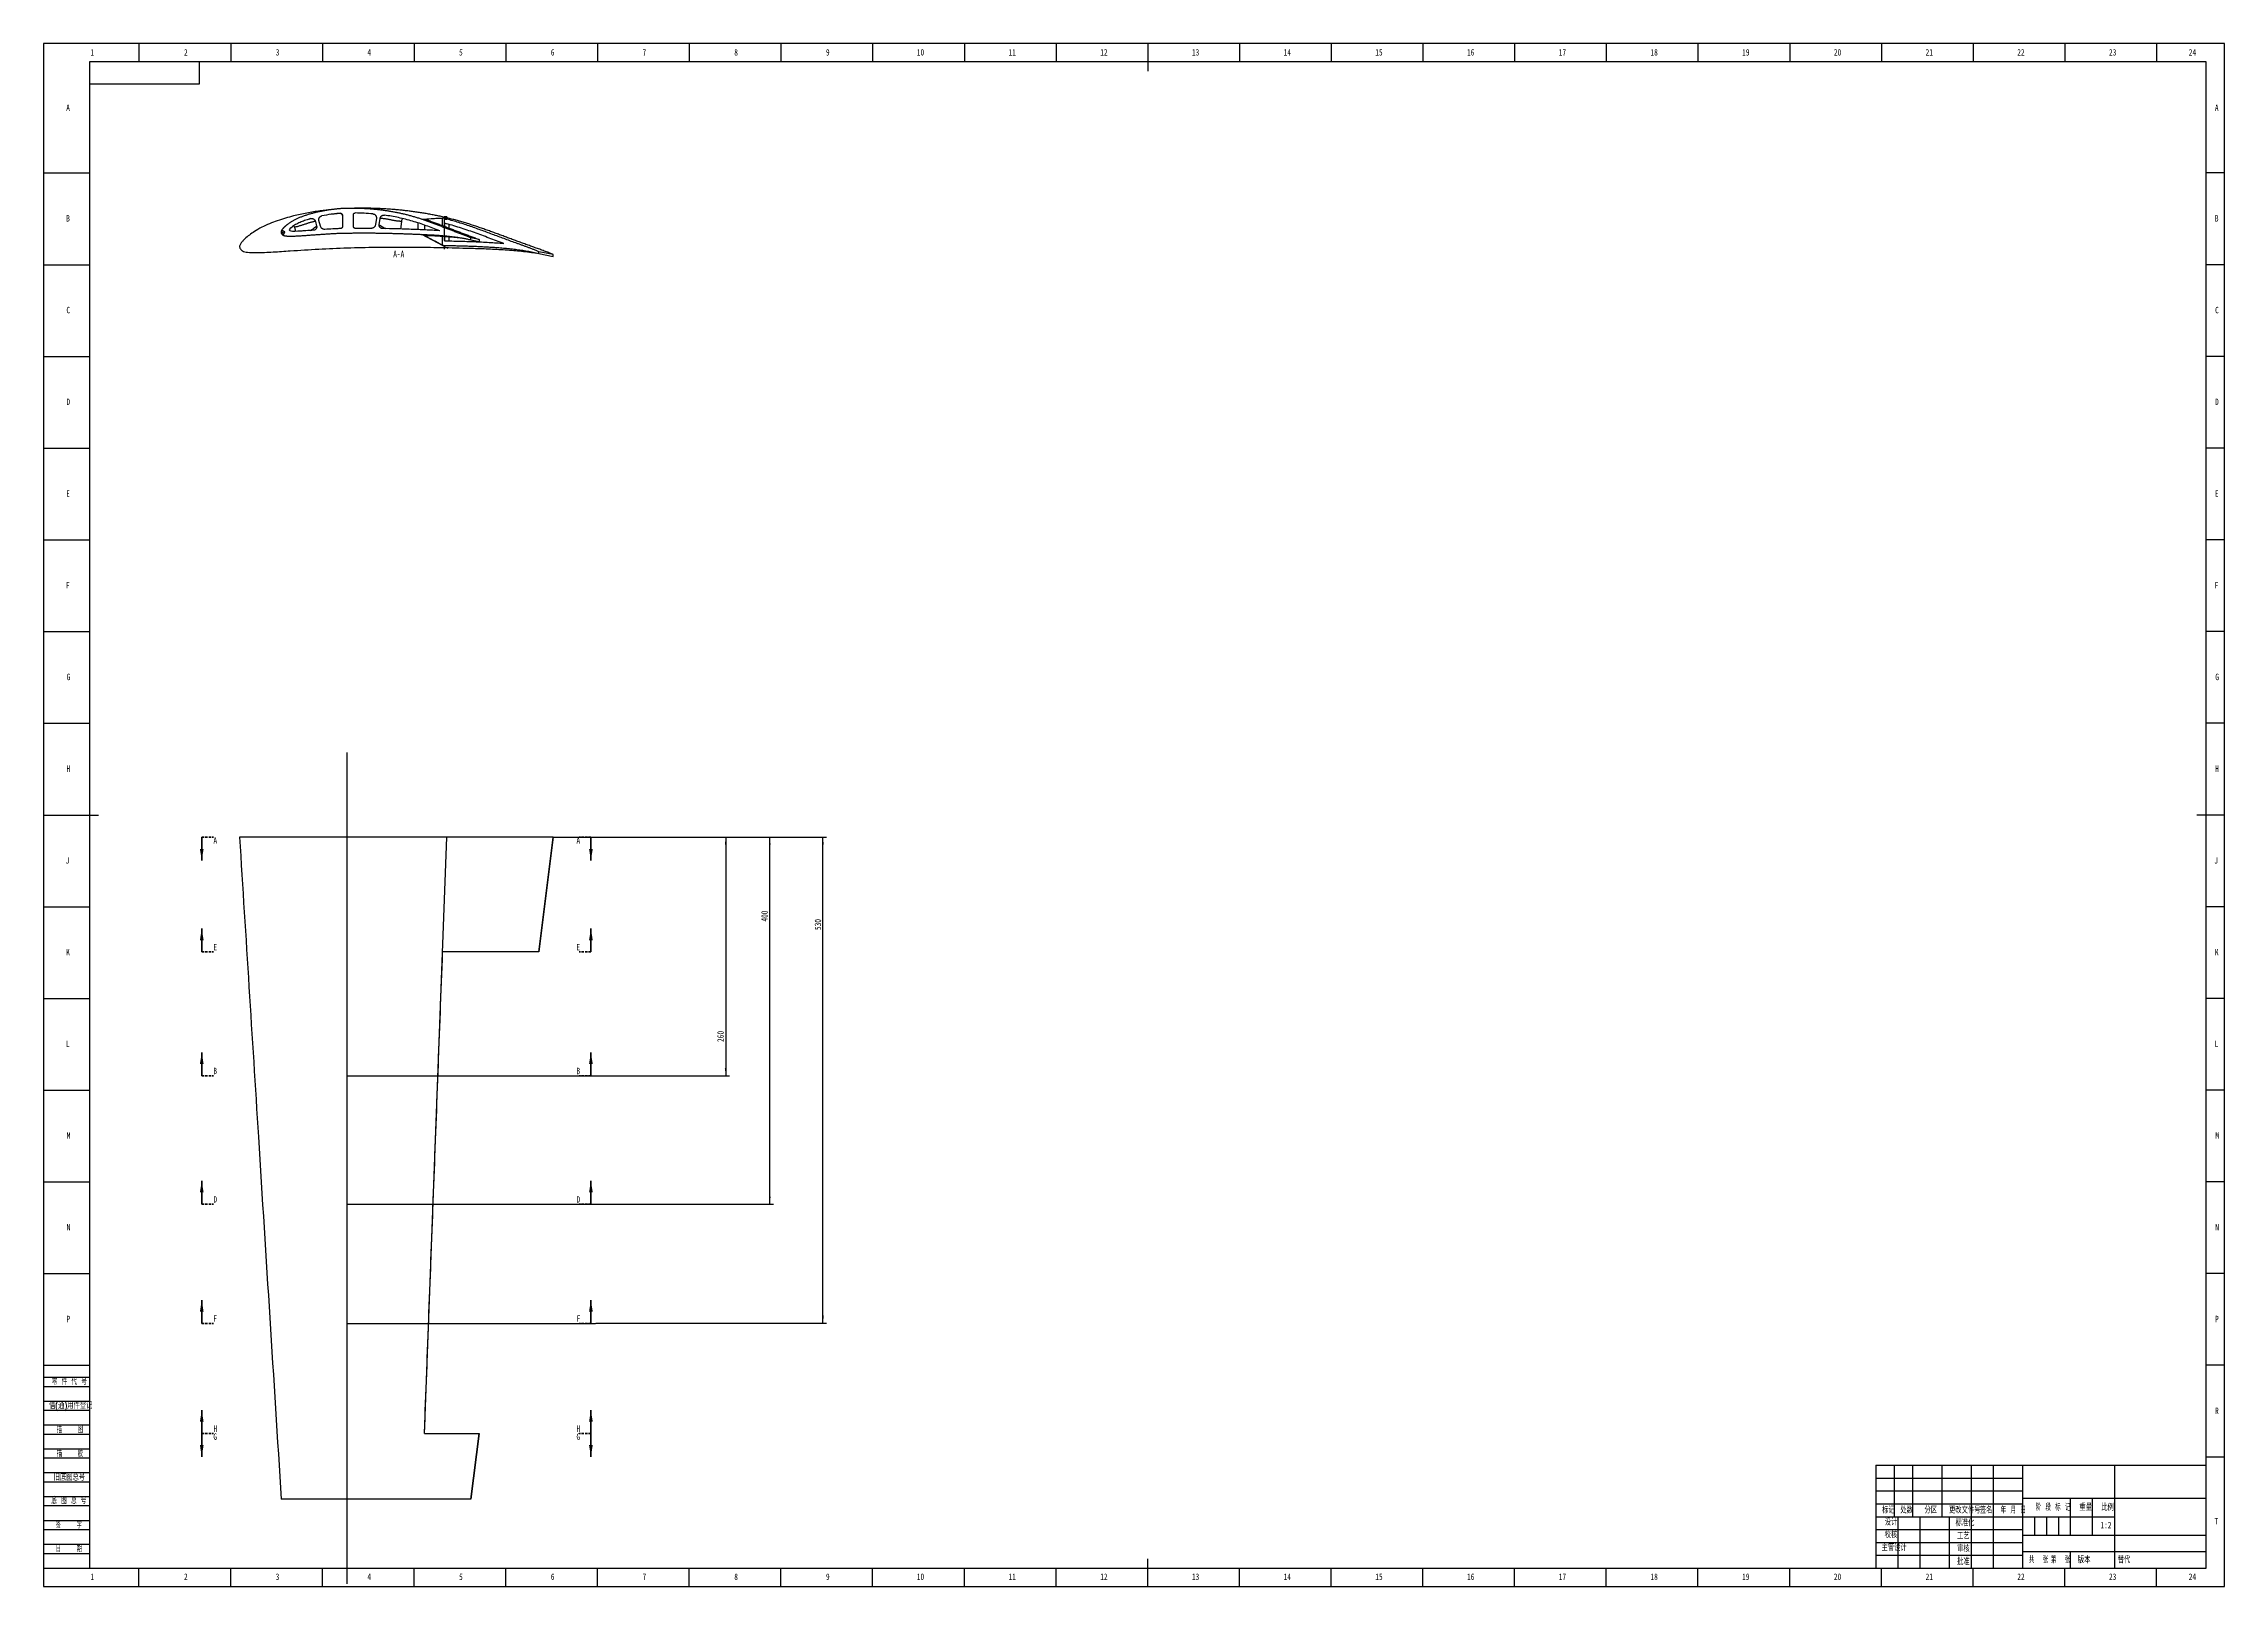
# Model space of a CAD drawing. Header units: millimetres. Extents: x -272 to 1189, y 0 to 841.
# Drawn here: x 0 to 1189, y 0 to 841 of the extents above; entities that cross this region are included whole.
import ezdxf

# ---------------------------------------------------------------- set-up
doc = ezdxf.new("R2010")
doc.units = ezdxf.units.MM
doc.linetypes.add('CENTERX2', pattern=[20.32, 12.7, -2.54, 2.54, -2.54])
doc.linetypes.add('HIDDEN', pattern=[1.905, 1.27, -0.635])
for name, color, linetype in [('10', 7, 'Continuous'), ('5', 7, 'Continuous'), ('9', 7, 'Continuous'), ('SLD-0', 7, 'Continuous')]:
    doc.layers.add(name, color=color, linetype=linetype)
doc.styles.add('SLDTEXTSTYLE0', font='TXT', dxfattribs={"width": 0.7, "bigfont": 'bigfont'})
doc.styles.add('SLDTEXTSTYLE1', font='TXT', dxfattribs={"width": 0.6, "bigfont": 'bigfont'})
doc.styles.add('SLDTEXTSTYLE2', font='TXT', dxfattribs={"width": 0.614286, "bigfont": 'bigfont'})
doc.styles.add('SLDTEXTSTYLE3', font='TXT', dxfattribs={"width": 0.62, "bigfont": 'bigfont'})
doc.styles.add('SLDTEXTSTYLE4', font='TXT', dxfattribs={"width": 0.566667, "bigfont": 'bigfont'})
doc.styles.add('SLDTEXTSTYLE5', font='TXT', dxfattribs={"width": 0.7})
doc.dimstyles.new('SLDDIMSTYLE0', dxfattribs={"dimtxt": 3.5, "dimasz": 4.08, "dimexe": 0, "dimexo": 0.0625, "dimgap": 0.875, "dimtad": 2, "dimlfac": 2, "dimrnd": 1e-09, "dimzin": 12, "dimdsep": 46, "dimtxsty": 'SLDTEXTSTYLE5', "dimsah": 1, "dimcen": 0.09, "dimadec": 0, "dimazin": 3, "dimtfac": 1, "dimtofl": 0, "dimtmove": 0, "dimatfit": 3, "dimfxl": 1, "dimfrac": 2, "dimtolj": 1, "dimtzin": 12, "dimarcsym": 0})

msp = doc.modelspace()

# ---------------------------------------------------------------- texts
at = {"color": 7, "linetype": 'Continuous', "char_height": 3.5, "attachment_point": 1, "style": 'SLDTEXTSTYLE5'}
for s, insert in [('A', (92.5717, 408.3827)), ('A', (290.516, 408.3827)), ('E', (92.5717, 350.211)), ('E', (290.5087, 350.211)), ('B', (92.5717, 282.711)), ('B', (290.516, 282.711)), ('D', (92.5717, 212.711)), ('D', (290.516, 212.711)), ('F', (92.5717, 147.711)), ('F', (290.6474, 147.711)), ('G', (92.5717, 83.3827)), ('H', (92.5717, 87.711)), ('G', (290.516, 83.3827)), ('H', (290.516, 87.711))]:
    msp.add_mtext(s, dxfattribs=dict(at, insert=insert))
at = {"layer": '10', "char_height": 3.5, "attachment_point": 2}
for s, insert, style in [('1', (26.5444, 838.0095), 'SLDTEXTSTYLE5'), ('2', (77.5444, 838.0095), 'SLDTEXTSTYLE5'), ('3', (127.5444, 838.0095), 'SLDTEXTSTYLE5'), ('4', (177.5444, 838.0095), 'SLDTEXTSTYLE5'), ('5', (227.5444, 838.0095), 'SLDTEXTSTYLE5'), ('6', (277.5469, 838.0095), 'SLDTEXTSTYLE5'), ('7', (327.5469, 838.0095), 'SLDTEXTSTYLE5'), ('8', (377.5469, 838.0095), 'SLDTEXTSTYLE5'), ('9', (427.5469, 838.0095), 'SLDTEXTSTYLE5'), ('10', (478.0889, 838.0095), 'SLDTEXTSTYLE5'), ('11', (528.0889, 838.0095), 'SLDTEXTSTYLE5'), ('12', (578.0889, 838.0095), 'SLDTEXTSTYLE5'), ('13', (628.0889, 838.0095), 'SLDTEXTSTYLE5'), ('14', (678.0889, 838.0095), 'SLDTEXTSTYLE5'), ('15', (728.0889, 838.0095), 'SLDTEXTSTYLE5'), ('16', (778.0913, 838.0095), 'SLDTEXTSTYLE5'), ('17', (828.0913, 838.0095), 'SLDTEXTSTYLE5'), ('18', (878.0913, 838.0095), 'SLDTEXTSTYLE5'), ('19', (928.0913, 838.0095), 'SLDTEXTSTYLE5'), ('20', (978.0889, 838.0095), 'SLDTEXTSTYLE5'), ('21', (1028.0889, 838.0095), 'SLDTEXTSTYLE5'), ('22', (1078.0889, 838.0095), 'SLDTEXTSTYLE5'), ('23', (1128.0889, 838.0095), 'SLDTEXTSTYLE5'), ('24', (1171.5889, 838.0095), 'SLDTEXTSTYLE5'), ('A', (13.3203, 807.7595), 'SLDTEXTSTYLE5'), ('A', (1184.8203, 807.7595), 'SLDTEXTSTYLE5'), ('B', (13.3203, 747.5095), 'SLDTEXTSTYLE5'), ('B', (1184.8203, 747.5095), 'SLDTEXTSTYLE5'), ('A-A', (193.6337, 728.0489), 'SLDTEXTSTYLE5'), ('C', (13.4273, 697.5095), 'SLDTEXTSTYLE5'), ('C', (1184.9273, 697.5095), 'SLDTEXTSTYLE5'), ('D', (13.4297, 647.5095), 'SLDTEXTSTYLE5'), ('D', (1184.9297, 647.5095), 'SLDTEXTSTYLE5'), ('E', (13.3179, 597.5095), 'SLDTEXTSTYLE5'), ('E', (1184.8179, 597.5095), 'SLDTEXTSTYLE5'), ('F', (13.2243, 547.5095), 'SLDTEXTSTYLE5'), ('F', (1184.7243, 547.5095), 'SLDTEXTSTYLE5'), ('G', (13.5391, 497.5095), 'SLDTEXTSTYLE5'), ('G', (1185.0391, 497.5095), 'SLDTEXTSTYLE5'), ('H', (13.4297, 447.5095), 'SLDTEXTSTYLE5'), ('H', (1184.9297, 447.5095), 'SLDTEXTSTYLE5'), ('J', (13.0153, 397.5095), 'SLDTEXTSTYLE5'), ('J', (1184.5153, 397.5095), 'SLDTEXTSTYLE5'), ('K', (13.3203, 347.5095), 'SLDTEXTSTYLE5'), ('K', (1184.8203, 347.5095), 'SLDTEXTSTYLE5'), ('L', (13.1806, 297.5095), 'SLDTEXTSTYLE5'), ('L', (1184.6806, 297.5095), 'SLDTEXTSTYLE5'), ('M', (13.5974, 247.5095), 'SLDTEXTSTYLE5'), ('M', (1185.0974, 247.5095), 'SLDTEXTSTYLE5'), ('N', (13.5488, 197.5095), 'SLDTEXTSTYLE5'), ('N', (1185.0488, 197.5095), 'SLDTEXTSTYLE5'), ('P', (13.4443, 147.5095), 'SLDTEXTSTYLE5'), ('P', (1184.9443, 147.5095), 'SLDTEXTSTYLE5'), ('R', (1184.9297, 97.5095), 'SLDTEXTSTYLE5'), ('T', (1184.6563, 37.2595), 'SLDTEXTSTYLE5'), ('校核', (1007.176, 29.8568), 'SLDTEXTSTYLE0'), ('主管设计', (1008.926, 22.8297), 'SLDTEXTSTYLE0'), ('1', (26.5444, 7.0095), 'SLDTEXTSTYLE5'), ('2', (77.5444, 7.0095), 'SLDTEXTSTYLE5'), ('3', (127.5444, 7.0095), 'SLDTEXTSTYLE5'), ('4', (177.5444, 7.0095), 'SLDTEXTSTYLE5'), ('5', (227.5444, 7.0095), 'SLDTEXTSTYLE5'), ('6', (277.5469, 7.0095), 'SLDTEXTSTYLE5'), ('7', (327.5469, 7.0095), 'SLDTEXTSTYLE5'), ('8', (377.5469, 7.0095), 'SLDTEXTSTYLE5'), ('9', (427.5469, 7.0095), 'SLDTEXTSTYLE5'), ('10', (478.0889, 7.0095), 'SLDTEXTSTYLE5'), ('11', (528.0889, 7.0095), 'SLDTEXTSTYLE5'), ('12', (578.0889, 7.0095), 'SLDTEXTSTYLE5'), ('13', (628.0889, 7.0095), 'SLDTEXTSTYLE5'), ('14', (678.0889, 7.0095), 'SLDTEXTSTYLE5'), ('15', (728.0889, 7.0095), 'SLDTEXTSTYLE5'), ('16', (778.0913, 7.0095), 'SLDTEXTSTYLE5'), ('17', (828.0913, 7.0095), 'SLDTEXTSTYLE5'), ('18', (878.0913, 7.0095), 'SLDTEXTSTYLE5'), ('19', (928.0913, 7.0095), 'SLDTEXTSTYLE5'), ('20', (978.0889, 7.0095), 'SLDTEXTSTYLE5'), ('21', (1028.0889, 7.0095), 'SLDTEXTSTYLE5'), ('22', (1078.0889, 7.0095), 'SLDTEXTSTYLE5'), ('23', (1128.0889, 7.0095), 'SLDTEXTSTYLE5'), ('24', (1171.5889, 7.0095), 'SLDTEXTSTYLE5')]:
    msp.add_mtext(s, dxfattribs=dict(at, insert=insert, style=style))
at = {"layer": '10', "color": 7, "insert": (1112.5264, 16.1881), "char_height": 3.5, "attachment_point": 2, "style": 'SLDTEXTSTYLE0'}
msp.add_mtext('版本', dxfattribs=at)
at = {"layer": '9', "color": 7, "char_height": 3.5}
for s, insert, attachment_point, style in [('零 件 代 号', (4.4822, 113.3599), 1, 'SLDTEXTSTYLE2'), ('借(通)用件登记', (2.9328, 100.2756), 1, 'SLDTEXTSTYLE0'), ('描    图', (14.3518, 87.176), 2, 'SLDTEXTSTYLE4'), ('描    校', (14.3193, 74.1365), 2, 'SLDTEXTSTYLE4'), ('旧底图总号', (5.4591, 61.2006), 1, 'SLDTEXTSTYLE0'), ('底 图 总 号', (4.2122, 48.4331), 1, 'SLDTEXTSTYLE2'), ('标记', (1005.8211, 43.3062), 2, 'SLDTEXTSTYLE0'), ('设计', (1007.228, 36.7667), 2, 'SLDTEXTSTYLE0'), ('处数', (1015.7589, 43.3062), 2, 'SLDTEXTSTYLE0'), ('分区', (1028.9158, 43.3062), 2, 'SLDTEXTSTYLE0'), ('更改文件号', (1047.4728, 43.3062), 2, 'SLDTEXTSTYLE0'), ('标准化', (1047.5672, 36.3584), 2, 'SLDTEXTSTYLE0'), ('签名', (1059.1453, 43.3062), 2, 'SLDTEXTSTYLE0'), ('年 月 日', (1073.9089, 43.3062), 2, 'SLDTEXTSTYLE3'), ('阶 段 标 记', (1095.5362, 44.8103), 2, 'SLDTEXTSTYLE2'), ('重量', (1113.4015, 44.8103), 2, 'SLDTEXTSTYLE0'), ('比例', (1125.295, 44.8103), 2, 'SLDTEXTSTYLE0'), ('签    字', (13.7057, 35.1926), 2, 'SLDTEXTSTYLE4'), ('工艺', (1046.681, 29.2301), 2, 'SLDTEXTSTYLE0'), ('日    期', (13.7828, 22.2333), 2, 'SLDTEXTSTYLE4'), ('批准', (1046.6624, 15.2155), 2, 'SLDTEXTSTYLE0'), ('审核', (1046.6804, 22.2493), 2, 'SLDTEXTSTYLE0'), ('共  张', (1087.69, 16.1881), 2, 'SLDTEXTSTYLE1'), ('第  张', (1099.6754, 16.1881), 2, 'SLDTEXTSTYLE1')]:
    msp.add_mtext(s, dxfattribs=dict(at, insert=insert, attachment_point=attachment_point, style=style))
at = {"layer": 'SLD-0', "char_height": 3.5}
for s, insert, attachment_point, style in [('1:2', (1124.4373, 35.1578), 2, 'SLDTEXTSTYLE5'), ('替代', (1130.8513, 16.1881), 1, 'SLDTEXTSTYLE0')]:
    msp.add_mtext(s, dxfattribs=dict(at, insert=insert, attachment_point=attachment_point, style=style))

# ---------------------------------------------------------------- blocks, each defined once
blk = doc.blocks.new('_D')
at = {"layer": '10', "transparency": 16777216}
for p, q in [((277.8, 408.4), (373.9, 408.4)), ((371.9, 408.4), (371.9, 278.4)), ((296.7, 278.4), (373.9, 278.4))]:
    blk.add_line(p, q, dxfattribs=at)
for points in [[(371.9, 408.4), (371.4, 404.3), (372.4, 404.3)], [(371.9, 278.4), (372.4, 282.5), (371.4, 282.5)]]:
    blk.add_solid(points, dxfattribs=at)
at = {"layer": '10', "transparency": 16777216, "insert": (367.3, 296.8), "char_height": 3.5, "attachment_point": 1, "rotation": 90, "style": 'SLDTEXTSTYLE5'}
blk.add_mtext('260', dxfattribs=at)
blk = doc.blocks.new('_D_1')
at = {"layer": '10', "transparency": 16777216}
for p, q in [((277.8, 408.4), (397.9, 408.4)), ((395.9, 208.4), (395.9, 408.4)), ((307.4, 208.4), (397.9, 208.4))]:
    blk.add_line(p, q, dxfattribs=at)
for points in [[(395.9, 408.4), (395.4, 404.3), (396.4, 404.3)], [(395.9, 208.4), (396.4, 212.5), (395.4, 212.5)]]:
    blk.add_solid(points, dxfattribs=at)
at = {"layer": '10', "transparency": 16777216, "insert": (391.3, 362.4), "char_height": 3.5, "attachment_point": 1, "rotation": 90, "style": 'SLDTEXTSTYLE5'}
blk.add_mtext('400', dxfattribs=at)
blk = doc.blocks.new('_D_2')
at = {"layer": '10', "transparency": 16777216}
for p, q in [((277.8, 408.4), (426.9, 408.4)), ((424.9, 143.4), (424.9, 408.4)), ((301, 143.4), (426.9, 143.4))]:
    blk.add_line(p, q, dxfattribs=at)
for points in [[(424.9, 408.4), (424.4, 404.3), (425.4, 404.3)], [(424.9, 143.4), (425.4, 147.5), (424.4, 147.5)]]:
    blk.add_solid(points, dxfattribs=at)
at = {"layer": '10', "transparency": 16777216, "insert": (420.4, 357.8), "char_height": 3.5, "attachment_point": 1, "rotation": 90, "style": 'SLDTEXTSTYLE5'}
blk.add_mtext('530', dxfattribs=at)

# ---------------------------------------------------------------- dimensions: what is measured, and where the dimension line sits
at = {"layer": '10'}
for base, p1, p2, picture, middle in [((371.859, 278.3827), (277.7994, 408.3827), (296.7191, 278.3827), '_D', (371.859, 299.1115)), ((395.859, 408.3827), (307.3743, 208.3827), (277.7994, 408.3827), '_D_1', (395.859, 364.6707)), ((424.9265, 408.3827), (300.9812, 143.3827), (277.7994, 408.3827), '_D_2', (424.9265, 360.1431))]:
    dim = msp.add_linear_dim(base=base, p1=p1, p2=p2, angle=90, dimstyle='SLDDIMSTYLE0', dxfattribs=at)
    dim.commit()
    dim.dimension.update_dxf_attribs({"geometry": picture, "text_midpoint": middle, "dimtype": 160})

# ---------------------------------------------------------------- linework, layer by layer
at = {"color": 7, "linetype": 'Continuous', "lineweight": 25}
for p, q in [((129.5677, 737.72), (130.9352, 737.0823)), ((130.2097, 739.0757), (129.5726, 737.7095)), ((131.5691, 738.4418), (129.5973, 737.7625)), ((131.5691, 738.4418), (130.2097, 739.0757)), ((130.9352, 737.0823), (131.5691, 738.4418)), ((135.6465, 741.2528), (135.6463, 741.253)), ((136.6971, 740.9246), (136.3738, 741.667)), ((136.6971, 740.9246), (137.3064, 738.6188)), ((148.175, 744.1032), (148.8459, 741.5472)), ((150.9261, 741.4994), (150.133, 744.5213)), ((161.8263, 748.3795), (156.6794, 747.9402)), ((162.9028, 747.5083), (162.9028, 741.1832)), ((168.9028, 741.2848), (168.9028, 747.6714)), ((181.4237, 745.8142), (180.9464, 742.3571)), ((182.9508, 742.2518), (183.4247, 745.6841)), ((195.0515, 744.0902), (194.6323, 739.9172)), ((204.1072, 743.2623), (204.1346, 743.0663)), ((204.1346, 739.9765), (204.1346, 743.0663)), ((207.6346, 742.0754), (207.6346, 739.441)), ((217.5594, 744.8108), (217.5594, 745.9274)), ((217.5594, 741.7877), (217.5594, 744.8108)), ((218.5594, 743.0891), (218.5594, 741.4074)), ((220.9224, 742.4041), (220.9224, 740.5087)), ((217.5594, 731.7906), (217.5594, 735.7876)), ((217.5594, 731.064), (217.5594, 731.7906)), ((218.5594, 735.7156), (218.5594, 733.5396)), ((220.9224, 735.5453), (220.9224, 733.4686)), ((233.0097, 733.96), (233.0077, 735.0657)), ((237.4595, 734.1667), (233.0077, 735.0657)), ((233.0097, 733.96), (237.4613, 733.064)), ((237.4595, 734.1667), (237.4613, 733.064)), ((277.7994, 726.0205), (270.0418, 727.5871)), ((270.0421, 726.5063), (270.0418, 727.5871)), ((270.0421, 726.5063), (277.7994, 724.9449)), ((277.7994, 724.9449), (277.7994, 726.0205)), ((165.4028, 408.3827), (165.4028, 47.5169)), ((277.7994, 408.3827), (270.0418, 345.8827)), ((270.0421, 345.8827), (277.7994, 408.3827)), ((237.4595, 83.3827), (233.0077, 47.5169)), ((233.0097, 47.5169), (237.4613, 83.3827))]:
    msp.add_line(p, q, dxfattribs=at)
at = {"color": 7, "linetype": 'Continuous'}
for p, q in [((205.9752, 745.2536), (220.1354, 746.0772)), ((219.9224, 746.5985), (218.4224, 746.5985)), ((218.4224, 746.5985), (218.4224, 745.0985)), ((219.9224, 745.0985), (218.4224, 745.0985)), ((219.9224, 746.5985), (219.9224, 745.0985)), ((206.0312, 737.1471), (220.3669, 729.5825)), ((207.6346, 83.3827), (219.9224, 408.3827))]:
    msp.add_line(p, q, dxfattribs=at)
at = {"color": 7, "linetype": 'CENTERX2'}
msp.add_line((218.4224, 746.3485), (218.4224, 728.8833), dxfattribs=at)
at = {"color": 7, "linetype": 'HIDDEN', "lineweight": 35}
for p, q in [((86.2217, 408.3827), (92.5717, 408.3827)), ((298.3915, 408.3827), (292.0415, 408.3827)), ((86.2217, 345.8827), (92.5717, 345.8827)), ((298.3915, 345.8827), (292.0415, 345.8827)), ((86.2217, 278.3827), (92.5717, 278.3827)), ((298.3915, 278.3827), (292.0415, 278.3827)), ((86.2217, 208.3827), (92.5717, 208.3827)), ((298.3915, 208.3827), (292.0415, 208.3827)), ((86.2217, 143.3827), (92.5717, 143.3827)), ((298.3915, 143.3827), (292.0415, 143.3827)), ((86.2217, 83.3827), (92.5717, 83.3827)), ((86.2217, 83.3827), (92.5717, 83.3827)), ((298.3915, 83.3827), (292.0415, 83.3827)), ((298.3915, 83.3827), (292.0415, 83.3827))]:
    msp.add_line(p, q, dxfattribs=at)
at = {"color": 7, "linetype": 'Continuous', "lineweight": 35}
for p, q in [((86.2217, 408.3827), (86.2217, 395.6827)), ((298.3915, 408.3827), (298.3915, 395.6827)), ((86.2217, 345.8827), (86.2217, 358.5827)), ((298.3915, 345.8827), (298.3915, 358.5827)), ((86.2217, 278.3827), (86.2217, 291.0827)), ((298.3915, 278.3827), (298.3915, 291.0827)), ((86.2217, 208.3827), (86.2217, 221.0827)), ((298.3915, 208.3827), (298.3915, 221.0827)), ((86.2217, 143.3827), (86.2217, 156.0827)), ((298.3915, 143.3827), (298.3915, 156.0827)), ((86.2217, 83.3827), (86.2217, 96.0827)), ((298.3915, 83.3827), (298.3915, 96.0827)), ((86.2217, 83.3827), (86.2217, 70.6827)), ((298.3915, 83.3827), (298.3915, 70.6827))]:
    msp.add_line(p, q, dxfattribs=at)
at = {"color": 7, "linetype": 'Continuous', "lineweight": 25}
msp.add_arc((161.3467, 748.4169), 0.481, 355.5451597, 10.5334579, dxfattribs=at)
for points, knots in [([(154.0533, 750.1523), (152.952, 750.0387), (149.4109, 749.6736), (143.4763, 748.68), (137.1714, 747.324), (131.8251, 745.8821), (127.414, 744.4867), (123.0826, 742.8591), (118.8741, 740.9303), (115.2528, 738.8348), (112.1864, 736.704), (110.1009, 734.9223), (108.548, 733.3812), (107.636, 732.3526), (107.0672, 731.4137), (106.7872, 730.6313), (106.8289, 729.7824), (107.3542, 728.869), (108.3146, 728.042), (109.6735, 727.4619), (112.1907, 727.1321), (115.7904, 726.997), (120.4598, 727.1997), (125.1252, 727.4322), (129.7876, 727.7357), (138.0735, 728.3065), (149.9895, 729.0674), (160.364, 729.4727), (165.5512, 729.6753)], [0, 0, 0, 0, 0.029349092, 0.094370489, 0.159389638, 0.200261991, 0.241133097, 0.282002158, 0.32286526, 0.363724867, 0.392747724, 0.42176459, 0.43627873, 0.450783224, 0.458037548, 0.465288079, 0.472517163, 0.47974653, 0.492593618, 0.505448084, 0.518338218, 0.559605229, 0.600889819, 0.642177256, 0.683464816, 0.724752508, 0.862376717, 1, 1, 1, 1]), ([(165.4028, 751.1547), (164.3014, 751.2004), (162.8693, 751.1011), (161.105, 750.9544), (160.1034, 750.8626), (159.1053, 750.7601), (158.1116, 750.6477), (157.1219, 750.5263), (156.137, 750.3934), (155.1564, 750.2506), (154.1804, 750.0969), (153.2091, 749.9324), (152.2423, 749.7568), (151.2809, 749.5699), (150.3244, 749.3732), (149.3742, 749.163), (148.4294, 748.9431), (147.4916, 748.7109), (146.5609, 748.4686), (145.6402, 748.2143), (144.73, 747.9522), (143.8338, 747.6764), (142.9513, 747.393), (142.0857, 747.0963), (141.2379, 746.7914), (140.4102, 746.476), (139.6051, 746.1506), (138.8246, 745.8159), (138.07, 745.475), (137.3457, 745.1213), (136.6504, 744.7622), (135.9871, 744.3971), (135.3585, 744.031), (134.7683, 743.6663), (134.2186, 743.3092), (133.7126, 742.9632), (133.2504, 742.6322), (132.833, 742.316), (132.4568, 742.0179), (132.1186, 741.738), (131.8164, 741.4744), (131.5456, 741.2277), (131.3012, 740.9984), (131.0818, 740.7838), (130.8826, 740.5844), (130.7017, 740.3985), (130.5365, 740.2254), (130.3875, 740.0611), (130.2527, 739.905), (130.1311, 739.7554), (130.0224, 739.6108), (129.9246, 739.4713), (129.8371, 739.3361), (129.7614, 739.2034), (129.6971, 739.0731), (129.6413, 738.9461), (129.5979, 738.8204), (129.567, 738.6966), (129.5436, 738.5756), (129.5382, 738.4428), (129.5263, 738.306), (129.5308, 738.1599), (129.5305, 738.0266), (129.5367, 737.8987), (129.5441, 737.7962), (129.5586, 737.735), (129.5646, 737.7133)], [0, 0, 0, 0, 0.0429948598, 0.0561466671, 0.0692716336, 0.0823495176, 0.0954016262, 0.108400279, 0.1213620073, 0.1342870934, 0.147169939, 0.1600209057, 0.1728299529, 0.1856154778, 0.1983413222, 0.2110395923, 0.2236908356, 0.2362963309, 0.2488394465, 0.2613169534, 0.2736677267, 0.2859017163, 0.2980011977, 0.3099344662, 0.3217015986, 0.3332523685, 0.3445867375, 0.3556771183, 0.3664780721, 0.3769831308, 0.3872090963, 0.3970955056, 0.4066018463, 0.4156709663, 0.4242380478, 0.4322458277, 0.4396570615, 0.4464774921, 0.4527302311, 0.4584377236, 0.4636521407, 0.4684174264, 0.4727728526, 0.4767623744, 0.48042624, 0.4837987717, 0.4869116145, 0.4897898477, 0.4924747832, 0.4949804114, 0.4973328177, 0.4995497597, 0.5016465948, 0.5036320666, 0.505523046, 0.5073283578, 0.5090567124, 0.5107199618, 0.5123199788, 0.5138650473, 0.5159127227, 0.5176896671, 0.5195756351, 0.5211269583, 0.5227034918, 0.5235843158, 0.5235843158, 0.5235843158, 0.5235843158]), ([(158.721, 750.7161), (157.9626, 750.6314), (156.4458, 750.4619), (154.8477, 750.2837), (154.0487, 750.1946)], [0, 0, 0, 0, 0.499998526, 1, 1, 1, 1]), ([(277.7994, 726.0205), (277.2315, 726.2672), (276.2401, 726.6675), (274.8361, 727.2285), (273.5899, 727.7087), (272.3471, 728.1777), (271.101, 728.6376), (269.8527, 729.0915), (268.6026, 729.5404), (267.352, 729.9888), (265.6839, 730.5845), (263.6015, 731.3357), (261.1056, 732.2433), (258.6117, 733.1545), (256.1201, 734.0714), (253.6286, 734.9893), (251.1371, 735.9087), (248.6491, 736.8256), (246.1646, 737.7396), (243.6822, 738.6449), (241.1959, 739.5385), (238.7046, 740.4164), (236.2055, 741.2723), (233.6975, 742.1028), (231.1969, 742.8965), (228.7038, 743.6505), (226.2185, 744.3635), (223.7237, 745.0417), (221.2192, 745.6834), (218.7058, 746.289), (216.1835, 746.8583), (213.6665, 747.3862), (211.1559, 747.8748), (208.6528, 748.3243), (206.1441, 748.738), (203.6302, 749.1191), (201.1111, 749.4668), (198.5874, 749.7835), (196.065, 750.0686), (193.5446, 750.3234), (191.027, 750.5485), (188.5075, 750.7437), (185.9861, 750.9079), (183.4628, 751.043), (180.9377, 751.1459), (178.4098, 751.218), (175.8802, 751.26), (173.3493, 751.2677), (169.8567, 751.236), (167.2086, 751.1539), (165.4028, 751.1547)], [0, 0, 0, 0, 0.015987774, 0.027603423, 0.039037682, 0.050468654, 0.061901065, 0.073332522, 0.084764442, 0.096196547, 0.107635555, 0.13049922, 0.153355397, 0.176207116, 0.199054455, 0.221907143, 0.24476251, 0.267624717, 0.290371373, 0.313115788, 0.335849145, 0.358586315, 0.381317376, 0.404055046, 0.426798515, 0.449053993, 0.471304814, 0.493555415, 0.515804196, 0.538055804, 0.560305634, 0.58256543, 0.604458081, 0.626342623, 0.64822472, 0.670106377, 0.69199188, 0.713881813, 0.735775608, 0.757534826, 0.779287847, 0.80103746, 0.82278231, 0.844525637, 0.866279057, 0.888033004, 0.909820868, 0.931599156, 0.953379782, 1, 1, 1, 1]), ([(233.0077, 735.0657), (232.5378, 735.2665), (231.76, 735.588), (230.6653, 736.0276), (229.7201, 736.3971), (228.7513, 736.7677), (227.7621, 737.1421), (226.7564, 737.5189), (225.7415, 737.9028), (224.72, 738.2879), (223.6955, 738.6775), (222.6689, 739.0689), (221.6411, 739.4611), (220.6141, 739.8553), (219.5886, 740.2491), (218.566, 740.6415), (217.5487, 741.0341), (216.5343, 741.423), (215.5223, 741.8126), (214.51, 742.2012), (213.4981, 742.587), (212.4893, 742.9703), (211.4852, 743.3476), (210.4876, 743.719), (209.4955, 744.0824), (208.5086, 744.4362), (207.527, 744.7829), (206.55, 745.12), (205.575, 745.4449), (204.603, 745.7631), (203.6307, 746.0692), (202.6584, 746.366), (201.6854, 746.6545), (200.7111, 746.9326), (199.7349, 747.2011), (198.7569, 747.4606), (197.7774, 747.7117), (196.7958, 747.9515), (195.8127, 748.1842), (194.8268, 748.405), (193.8391, 748.6187), (192.848, 748.8212), (191.8539, 749.0158), (190.8561, 749.2003), (189.856, 749.3782), (188.8526, 749.5453), (187.8457, 749.7047), (186.835, 749.8547), (185.8214, 749.9987), (184.8054, 750.1328), (183.7877, 750.2611), (182.7683, 750.3791), (181.7478, 750.491), (180.7261, 750.5933), (179.7042, 750.6886), (178.6817, 750.7752), (177.6589, 750.8524), (176.6361, 750.9239), (175.6129, 750.985), (174.5902, 751.0378), (173.5678, 751.0839), (172.5457, 751.119), (171.5246, 751.1474), (170.5039, 751.1672), (169.4845, 751.1754), (168.4658, 751.1793), (167.1055, 751.1634), (166.0846, 751.1652), (165.4028, 751.1547)], [0, 0, 0, 0, 0.021867996, 0.036012504, 0.050482126, 0.065293002, 0.080397989, 0.095745459, 0.111246988, 0.126833271, 0.142460904, 0.158149523, 0.173846365, 0.189536055, 0.205222915, 0.220855512, 0.236404571, 0.251884218, 0.267342951, 0.282811523, 0.29828455, 0.313684191, 0.328989952, 0.344186772, 0.359235084, 0.374199734, 0.38905302, 0.403778455, 0.418429608, 0.433029539, 0.447541333, 0.462051728, 0.476527693, 0.490970629, 0.505409573, 0.519851961, 0.534267937, 0.548677804, 0.563091264, 0.577496319, 0.591911719, 0.6063353, 0.620784083, 0.635258709, 0.649753866, 0.664250057, 0.678789842, 0.693374353, 0.707975566, 0.722597265, 0.737228603, 0.751868965, 0.766511895, 0.781157323, 0.795806802, 0.81042998, 0.825067448, 0.839698589, 0.854306279, 0.868926856, 0.883521629, 0.898100686, 0.91269097, 0.92723223, 0.941783414, 0.956317678, 0.970820089, 1, 1, 1, 1]), ([(129.5646, 737.7133), (129.5696, 737.6949), (129.588, 737.6359), (129.6251, 737.5373), (129.6843, 737.4194), (129.7564, 737.3041), (129.8406, 737.1915), (129.9353, 737.0808), (130.0419, 736.9736), (130.1602, 736.8701), (130.2876, 736.7673), (130.4289, 736.6708), (130.5823, 736.5789), (130.7486, 736.4918), (130.9295, 736.4119), (131.1277, 736.3447), (131.3421, 736.2843), (131.5758, 736.2353), (131.8306, 736.1964), (132.1091, 736.163), (132.4148, 736.135), (132.7514, 736.1072), (133.1239, 736.082), (133.5377, 736.0638), (133.9985, 736.0482), (134.5126, 736.0412), (135.0863, 736.0432), (135.7265, 736.0557), (136.4389, 736.0827), (137.2269, 736.1182), (138.0865, 736.1639), (139.0086, 736.2133), (139.979, 736.2706), (140.9864, 736.3328), (142.0218, 736.4047), (143.0798, 736.4789), (144.155, 736.5592), (145.2422, 736.6391), (146.336, 736.7206), (147.4321, 736.8011), (148.5282, 736.8802), (149.6237, 736.9575), (150.7186, 737.0328), (151.8128, 737.1064), (152.906, 737.1778), (153.9975, 737.247), (155.0879, 737.3143), (156.177, 737.3779), (157.2652, 737.4409), (158.3527, 737.4992), (159.4387, 737.5571), (160.5244, 737.6134), (161.6102, 737.6614), (163.2433, 737.7504), (164.5171, 737.7369), (165.4267, 737.7511)], [0.5235843158, 0.5235843158, 0.5235843158, 0.5235843158, 0.5243278385, 0.5259929674, 0.52770741, 0.5294781917, 0.5313066578, 0.5332047021, 0.5351728504, 0.5372175676, 0.5393524945, 0.5415730211, 0.5439055393, 0.5463457777, 0.5489170598, 0.5516321216, 0.5545292644, 0.5576247977, 0.5609709965, 0.5646114147, 0.5685952944, 0.5729828709, 0.5778262831, 0.5832022449, 0.5891888444, 0.5958641202, 0.6033190667, 0.6116330595, 0.6209184373, 0.6312103403, 0.6424964552, 0.6546003592, 0.6673426698, 0.6805299458, 0.6940923843, 0.707949366, 0.7220290139, 0.7362787056, 0.7506016415, 0.7649477062, 0.7792796545, 0.7936010938, 0.8079160613, 0.8222205954, 0.8365103375, 0.850781336, 0.8650132475, 0.8792538009, 0.8934681361, 0.9076625282, 0.9218675431, 0.9360174064, 0.9501993753, 0.9643967324, 0.999999983, 0.999999983, 0.999999983, 0.999999983]), ([(145.547, 745.5835), (144.6786, 745.3266), (143.8158, 745.0507), (142.5319, 744.6013), (142.105, 744.4462), (141.258, 744.1224), (140.838, 743.9538), (139.5883, 743.4286), (138.7703, 743.0496), (137.5755, 742.4202), (137.182, 742.2014), (136.4059, 741.7429), (136.0236, 741.5029), (135.6465, 741.2528)], [0, 0, 0, 0, 0.25, 0.25, 0.375, 0.375, 0.5, 0.5, 0.75, 0.75, 0.875, 0.875, 1, 1, 1, 1]), ([(148.175, 744.1032), (148.0806, 744.0883), (147.8897, 744.058), (147.6018, 744.0068), (147.3088, 743.9504), (147.0109, 743.8884), (146.5812, 743.7919), (145.9995, 743.6463), (145.3006, 743.4507), (144.5761, 743.2295), (143.9246, 743.0193), (143.1999, 742.7752), (142.466, 742.5244), (141.7024, 742.2626), (140.9859, 742.0214), (140.3046, 741.8009), (139.5871, 741.5817), (138.8799, 741.3835), (138.2408, 741.2233), (137.6828, 741.1007), (137.1947, 741.0054), (136.8639, 740.9517), (136.6971, 740.9246)], [0, 0, 0, 0, 0.023960031, 0.048439943, 0.073439738, 0.098959421, 0.124998998, 0.184313549, 0.249998643, 0.307803305, 0.374999074, 0.422191092, 0.500000004, 0.56989203, 0.625000936, 0.69001867, 0.750001368, 0.81386072, 0.875001011, 0.915975428, 0.957641746, 1, 1, 1, 1]), ([(147.2342, 739.2937), (145.7965, 739.1888), (144.3591, 739.08), (142.2025, 738.9234), (141.4835, 738.8727), (140.0452, 738.7788), (139.3257, 738.7362), (138.6061, 738.6964)], [0, 0, 0, 0, 0.5, 0.5, 0.75, 0.75, 1, 1, 1, 1]), ([(145.5341, 739.1683), (145.7813, 739.3199), (146.9114, 740.0131), (147.9974, 740.8743), (148.8459, 741.5472)], [0, 0, 0, 0, 0.218685074, 1, 1, 1, 1]), ([(145.547, 745.5835), (145.6826, 745.6236), (145.8199, 745.6495), (146.0978, 745.674), (146.24, 745.6723), (146.5187, 745.6408), (146.655, 745.6114), (146.9216, 745.5254), (147.052, 745.4683), (147.2953, 745.3315), (147.4097, 745.2513), (147.6233, 745.0668), (147.7198, 744.9648), (147.8904, 744.7442), (147.9656, 744.624), (148.0899, 744.3715), (148.1391, 744.24), (148.175, 744.1032)], [0, 0, 0, 0, 0.125, 0.125, 0.25, 0.25, 0.375, 0.375, 0.5, 0.5, 0.625, 0.625, 0.75, 0.75, 0.875, 0.875, 1, 1, 1, 1]), ([(148.8459, 741.5472), (148.8796, 741.4186), (148.8986, 741.2888), (148.9085, 741.0266), (148.8988, 740.8928), (148.8511, 740.6346), (148.8135, 740.5089), (148.71, 740.2649), (148.6453, 740.1498), (148.4928, 739.9365), (148.4035, 739.8367), (148.2077, 739.6612), (148.1011, 739.5848), (147.7554, 739.3904), (147.4993, 739.313), (147.2342, 739.2937)], [0, 0, 0, 0, 0.125, 0.125, 0.25, 0.25, 0.375, 0.375, 0.5, 0.5, 0.625, 0.625, 0.75, 0.75, 1, 1, 1, 1]), ([(150.133, 744.5213), (150.0965, 744.6604), (150.0747, 744.8009), (150.0597, 745.0843), (150.0667, 745.229), (150.1096, 745.5107), (150.145, 745.6481), (150.2439, 745.9156), (150.3077, 746.0455), (150.458, 746.2862), (150.5452, 746.3989), (150.7436, 746.6069), (150.8517, 746.6991), (151.0851, 746.8608), (151.2118, 746.9307), (151.4745, 747.0424), (151.6107, 747.0846), (151.7518, 747.113)], [0, 0, 0, 0, 0.125, 0.125, 0.25, 0.25, 0.375, 0.375, 0.5, 0.5, 0.625, 0.625, 0.75, 0.75, 0.875, 0.875, 1, 1, 1, 1]), ([(153.3981, 739.7147), (153.1205, 739.6971), (152.8474, 739.727), (152.4471, 739.8426), (152.3189, 739.8921), (152.0724, 740.0122), (151.9537, 740.0831), (151.7288, 740.2456), (151.6248, 740.3354), (151.4334, 740.5317), (151.3454, 740.6388), (151.1105, 740.9817), (150.9967, 741.2304), (150.9261, 741.4994)], [0, 0, 0, 0, 0.25, 0.25, 0.375, 0.375, 0.5, 0.5, 0.625, 0.625, 0.75, 0.75, 1, 1, 1, 1]), ([(161.8196, 748.5048), (160.975, 748.4343), (160.1314, 748.3552), (158.4473, 748.1721), (157.6066, 748.0701), (155.0892, 747.7254), (153.417, 747.4472), (151.7518, 747.113)], [0, 0, 0, 0, 0.25, 0.25, 0.5, 0.5, 1, 1, 1, 1]), ([(161.9524, 740.1842), (161.596, 740.1665), (161.2395, 740.1487), (160.5266, 740.1158), (160.1702, 740.0986), (159.1008, 740.0437), (158.3878, 740.0057), (156.2491, 739.8893), (154.8233, 739.8048), (153.3981, 739.7147)], [0, 0, 0, 0, 0.125, 0.125, 0.25, 0.25, 0.5, 0.5, 1, 1, 1, 1]), ([(161.8196, 748.5048), (161.8889, 748.5106), (161.9576, 748.5091), (162.0938, 748.4922), (162.1621, 748.4765), (162.2924, 748.4318), (162.3546, 748.403), (162.4732, 748.3325), (162.5292, 748.2907), (162.6807, 748.1515), (162.7629, 748.0365), (162.8459, 747.8478), (162.8673, 747.781), (162.8956, 747.6463), (162.9028, 747.5778), (162.9028, 747.5083)], [0, 0, 0, 0, 0.125, 0.125, 0.25, 0.25, 0.375, 0.375, 0.5, 0.5, 0.75, 0.75, 0.875, 0.875, 1, 1, 1, 1]), ([(162.9028, 747.3824), (162.9028, 747.4517), (162.8957, 747.5198), (162.8677, 747.6536), (162.8466, 747.72), (162.7916, 747.8457), (162.758, 747.9052), (162.6785, 748.0172), (162.6326, 748.0695), (162.4822, 748.2088), (162.3616, 748.2814), (162.1679, 748.3491), (162.1, 748.3652), (161.9639, 748.3829), (161.8953, 748.3848), (161.8263, 748.3795)], [0, 0, 0, 0, 0.125, 0.125, 0.25, 0.25, 0.375, 0.375, 0.5, 0.5, 0.75, 0.75, 0.875, 0.875, 1, 1, 1, 1]), ([(162.9028, 741.1832), (162.9028, 741.1193), (162.8967, 741.0564), (162.8729, 740.9325), (162.8549, 740.871), (162.8078, 740.753), (162.7789, 740.6969), (162.7108, 740.5905), (162.6711, 740.5398), (162.5839, 740.4481), (162.5363, 740.4067), (162.4333, 740.3329), (162.3776, 740.3007), (162.2057, 740.2216), (162.0802, 740.1905), (161.9524, 740.1842)], [0, 0, 0, 0, 0.125, 0.125, 0.25, 0.25, 0.375, 0.375, 0.5, 0.5, 0.625, 0.625, 0.75, 0.75, 1, 1, 1, 1]), ([(165.4267, 737.7511), (166.3336, 737.7688), (167.6019, 737.7532), (169.2308, 737.778), (170.3126, 737.7873), (171.3936, 737.7958), (172.4743, 737.7995), (173.5573, 737.8036), (174.6419, 737.8032), (175.729, 737.8027), (176.8181, 737.7976), (177.9095, 737.7914), (179.0025, 737.7826), (180.0964, 737.7717), (181.1914, 737.7586), (182.2867, 737.7434), (183.3814, 737.727), (184.4743, 737.7085), (185.5653, 737.6873), (186.6528, 737.6652), (187.7366, 737.6409), (188.8166, 737.6148), (189.896, 737.5879), (190.9765, 737.5573), (192.0617, 737.5284), (193.1519, 737.4936), (194.2464, 737.4603), (195.3433, 737.4236), (196.441, 737.3853), (197.5386, 737.3473), (198.6355, 737.3063), (199.7309, 737.2642), (200.8242, 737.2224), (201.9141, 737.1791), (203.0012, 737.1338), (204.0885, 737.0911), (205.1776, 737.0438), (206.2683, 736.9986), (207.3587, 736.9512), (208.447, 736.9012), (209.5313, 736.8499), (210.6111, 736.7964), (211.6856, 736.7379), (212.7548, 736.6772), (213.8189, 736.6114), (214.8772, 736.5405), (215.9309, 736.4655), (216.9785, 736.384), (218.0219, 736.2971), (219.0598, 736.2025), (220.0929, 736.1039), (221.1196, 735.9971), (222.1408, 735.8827), (223.1555, 735.7601), (224.1631, 735.6329), (225.1609, 735.4956), (226.1472, 735.3524), (227.1193, 735.2016), (228.0731, 735.043), (229.0076, 734.8758), (229.9201, 734.6965), (230.8116, 734.5086), (231.8406, 734.2686), (232.5705, 734.0827), (233.0097, 733.96)], [0.0000000216, 0.0000000216, 0.0000000216, 0.0000000216, 0.0401201119, 0.0560996322, 0.0720635107, 0.0879749571, 0.1039200194, 0.1198731217, 0.1358829753, 0.1518961647, 0.1679615247, 0.1840618887, 0.2001789384, 0.2163127398, 0.2324542753, 0.2486219567, 0.2647660419, 0.2808862271, 0.29697333, 0.3130369563, 0.3290041582, 0.3449296446, 0.3608272162, 0.3767648244, 0.392747756, 0.4088477434, 0.4250157954, 0.4411877167, 0.4573955522, 0.4736032193, 0.4897739779, 0.5059489953, 0.5220966739, 0.5381713069, 0.5542002512, 0.5702293115, 0.5863079866, 0.6024230747, 0.618519741, 0.6345888163, 0.6506122514, 0.6665400386, 0.6824131881, 0.6982137163, 0.7139146847, 0.7295755855, 0.745133095, 0.76064253, 0.7760590019, 0.7914471748, 0.8067477562, 0.8219673287, 0.8371070687, 0.8522042601, 0.8671811369, 0.8820323274, 0.8967575348, 0.9112678302, 0.9255480149, 0.9395293544, 0.9532598232, 0.9666861983, 0.9798278769, 1, 1, 1, 1]), ([(168.9028, 747.6714), (168.9028, 747.7378), (168.9093, 747.8031), (168.935, 747.9316), (168.9544, 747.9954), (169.0051, 748.117), (169.0361, 748.1747), (169.1095, 748.2838), (169.1521, 748.3353), (169.2918, 748.4738), (169.4043, 748.5482), (169.6469, 748.6469), (169.7791, 748.6726), (169.9119, 748.6714)], [0, 0, 0, 0, 0.125, 0.125, 0.25, 0.25, 0.375, 0.375, 0.5, 0.5, 0.75, 0.75, 1, 1, 1, 1]), ([(169.9121, 740.2846), (169.8456, 740.284), (169.7803, 740.29), (169.6516, 740.3144), (169.5875, 740.3333), (169.4654, 740.3829), (169.4075, 740.4134), (169.2977, 740.4857), (169.2458, 740.5279), (169.106, 740.6664), (169.0306, 740.7783), (168.9296, 741.02), (168.9028, 741.152), (168.9028, 741.2848)], [0, 0, 0, 0, 0.125, 0.125, 0.25, 0.25, 0.375, 0.375, 0.5, 0.5, 0.75, 0.75, 1, 1, 1, 1]), ([(178.5502, 740.2867), (177.1106, 740.2984), (175.6709, 740.3045), (172.7915, 740.3033), (171.3518, 740.298), (169.9121, 740.2846)], [0, 0, 0, 0, 0.5, 0.5, 1, 1, 1, 1]), ([(180.9464, 742.3571), (180.9265, 742.213), (180.8939, 742.073), (180.8045, 741.8006), (180.7472, 741.6674), (180.6088, 741.4128), (180.5291, 741.2934), (180.3493, 741.0699), (180.2481, 740.9649), (180.0295, 740.776), (179.913, 740.6924), (179.6656, 740.5465), (179.5334, 740.4838), (179.263, 740.3844), (179.1246, 740.3472), (178.8412, 740.2977), (178.6956, 740.2855), (178.5502, 740.2867)], [0, 0, 0, 0, 0.125, 0.125, 0.25, 0.25, 0.375, 0.375, 0.5, 0.5, 0.625, 0.625, 0.75, 0.75, 0.875, 0.875, 1, 1, 1, 1]), ([(179.5289, 748.1927), (179.6713, 748.18), (179.8099, 748.1532), (180.0801, 748.0723), (180.2131, 748.0175), (180.4626, 747.8833), (180.5794, 747.8044), (180.797, 747.623), (180.8975, 747.5201), (181.0734, 747.2996), (181.15, 747.181), (181.2797, 746.9263), (181.3306, 746.7944), (181.4055, 746.5225), (181.4295, 746.3809), (181.4482, 746.0975), (181.4432, 745.9559), (181.4237, 745.8142)], [0, 0, 0, 0, 0.125, 0.125, 0.25, 0.25, 0.375, 0.375, 0.5, 0.5, 0.625, 0.625, 0.75, 0.75, 0.875, 0.875, 1, 1, 1, 1]), ([(184.7027, 740.2048), (184.5746, 740.2071), (184.4492, 740.2229), (184.2031, 740.2804), (184.0812, 740.3228), (183.8522, 740.4309), (183.7442, 740.4964), (183.5419, 740.6507), (183.4488, 740.7388), (183.2847, 740.9306), (183.2119, 741.0362), (183.0908, 741.2599), (183.0427, 741.3767), (182.9712, 741.6197), (182.9482, 741.7467), (182.9295, 741.9986), (182.9333, 742.125), (182.9508, 742.2518)], [0, 0, 0, 0, 0.125, 0.125, 0.25, 0.25, 0.375, 0.375, 0.5, 0.5, 0.625, 0.625, 0.75, 0.75, 0.875, 0.875, 1, 1, 1, 1]), ([(182.9508, 742.2518), (183.8778, 741.6495), (185.0527, 740.8861), (186.2518, 740.2804), (186.5049, 740.1526)], [0, 0, 0, 0, 0.7889390399, 1, 1, 1, 1]), ([(183.4247, 745.6841), (183.4437, 745.8216), (183.4759, 745.9549), (183.5655, 746.2137), (183.6238, 746.3403), (183.7632, 746.5779), (183.8437, 746.6886), (184.0262, 746.8939), (184.1289, 746.9888), (184.3476, 747.1542), (184.4644, 747.2258), (184.713, 747.3464), (184.8431, 747.3942), (185.108, 747.4633), (185.2445, 747.485), (185.521, 747.5012), (185.6589, 747.4957), (185.7963, 747.4765)], [0, 0, 0, 0, 0.125, 0.125, 0.25, 0.25, 0.375, 0.375, 0.5, 0.5, 0.625, 0.625, 0.75, 0.75, 0.875, 0.875, 1, 1, 1, 1]), ([(195.0515, 744.0902), (194.9521, 744.0925), (194.754, 744.097), (194.4585, 744.1096), (194.166, 744.1263), (193.8762, 744.1473), (193.4472, 744.1849), (192.8666, 744.25), (192.1524, 744.3505), (191.4223, 744.4705), (190.7402, 744.5941), (190.0069, 744.736), (189.2456, 744.8873), (188.4835, 745.0384), (187.7456, 745.1808), (187.0625, 745.3038), (186.3268, 745.4239), (185.616, 745.5229), (184.9626, 745.5958), (184.399, 745.642), (183.9084, 745.6706), (183.5844, 745.6796), (183.4247, 745.6841)], [0, 0, 0, 0, 0.025417765, 0.050626522, 0.075626279, 0.100417041, 0.124998813, 0.185920902, 0.249998436, 0.309535617, 0.374998959, 0.426940004, 0.500000038, 0.572853587, 0.625001119, 0.691642348, 0.750001648, 0.815347161, 0.87500127, 0.917850481, 0.959516715, 1, 1, 1, 1]), ([(215.9469, 738.9702), (213.3488, 739.162), (210.7469, 739.2997), (206.8419, 739.4775), (205.5399, 739.5323), (202.9358, 739.6402), (201.6337, 739.6929), (197.7268, 739.8448), (195.122, 739.9373), (189.9124, 740.0928), (187.3075, 740.157), (184.7027, 740.2048)], [0, 0, 0, 0, 0.25, 0.25, 0.375, 0.375, 0.5, 0.5, 0.75, 0.75, 1, 1, 1, 1]), ([(215.9469, 738.9702), (214.7233, 739.4409), (213.4997, 739.9119), (211.0486, 740.8428), (209.821, 741.303), (207.3559, 742.197), (206.1176, 742.6307), (203.6311, 743.4544), (202.3825, 743.8443), (198.6192, 744.9433), (196.0875, 745.5836), (192.2537, 746.3972), (190.9699, 746.6447), (188.391, 747.0939), (187.0947, 747.2953), (185.7963, 747.4765)], [0, 0, 0, 0, 0.125, 0.125, 0.25, 0.25, 0.375, 0.375, 0.5, 0.5, 0.75, 0.75, 0.875, 0.875, 1, 1, 1, 1]), ([(195.6441, 745.6286), (195.5082, 745.4333), (195.1869, 744.9716), (195.101, 744.4127), (195.0515, 744.0902)], [0, 0, 0, 0, 0.4229303812, 1, 1, 1, 1]), ([(204.1346, 739.9765), (204.1306, 739.861), (204.1259, 739.723), (204.0577, 739.6073), (204.0465, 739.5885)], [0, 0, 0, 0, 0.836819698, 1, 1, 1, 1]), ([(207.6346, 745.3501), (209.2887, 745.5088), (210.9428, 745.6236), (214.2511, 745.8064), (215.9052, 745.8739), (217.5594, 745.9274)], [0, 0, 0, 0, 0.5, 0.5, 1, 1, 1, 1]), ([(207.6346, 745.3501), (208.1153, 745.195), (209.334, 744.7934), (212.0176, 743.8663), (214.9373, 742.7893), (217.8473, 741.6868), (220.0275, 740.8536), (222.2076, 740.0203), (224.388, 739.188), (226.5695, 738.3583), (228.3891, 737.6712), (229.8458, 737.1244), (230.9389, 736.7158), (232.0323, 736.3081), (233.1248, 735.8978), (234.2146, 735.4806), (235.3013, 735.0551), (236.3836, 734.6188), (237.1019, 734.3199), (237.4595, 734.1667)], [0, 0, 0, 0, 0.0202903115, 0.0515403115, 0.1140403115, 0.1452903115, 0.1765403115, 0.2077903115, 0.2390403115, 0.2702903115, 0.3015403115, 0.3171653115, 0.3327903115, 0.3484153115, 0.3640403115, 0.3796653115, 0.3952903115, 0.4109153115, 0.4265403115, 0.4265403115, 0.4265403115, 0.4265403115]), ([(270.0418, 727.5871), (269.5247, 727.8113), (268.4803, 728.2356), (266.9097, 728.8616), (265.33, 729.4643), (263.7455, 730.0543), (262.1564, 730.6317), (260.5659, 731.2051), (258.9747, 731.7767), (256.8553, 732.5448), (254.2084, 733.5116), (251.0352, 734.68), (247.8643, 735.8545), (244.6935, 737.0294), (241.5226, 738.2042), (237.2906, 739.7592), (233.0446, 741.2759), (228.7679, 742.7042), (224.4677, 744.0599), (220.7254, 745.118), (218.0508, 745.8037), (217.5594, 745.9274)], [0, 0, 0, 0, 0.015625, 0.03125, 0.046875, 0.0625, 0.078125, 0.09375, 0.109375, 0.125, 0.15625, 0.1875, 0.21875, 0.25, 0.28125, 0.3125, 0.375, 0.40625, 0.4375, 0.5, 0.5140484237, 0.5140484237, 0.5140484237, 0.5140484237]), ([(250.926, 732.0562), (248.2515, 733.0425), (245.5791, 734.0349), (240.2327, 736.0152), (237.559, 737.0039), (232.1907, 738.9197), (229.4954, 739.8449), (224.0619, 741.5686), (221.3227, 742.3644), (218.5594, 743.0891)], [0, 0, 0, 0, 0.25, 0.25, 0.5, 0.5, 0.75, 0.75, 1, 1, 1, 1]), ([(165.5512, 729.6753), (170.8031, 729.8194), (181.3068, 730.1076), (197.069, 730.1462), (212.8295, 729.9776), (226.4151, 729.6399), (237.8289, 729.3295), (247.0685, 728.9615), (254.6696, 728.4409), (260.63, 727.8642), (264.8045, 727.3915), (267.5243, 727.0012), (268.8058, 726.8173)], [0, 0, 0, 0, 0.1524486486, 0.3048982939, 0.4573484556, 0.6097993462, 0.6992373624, 0.7886739832, 0.8781083422, 0.920271624, 0.962434894, 1, 1, 1, 1]), ([(231.1592, 734.3667), (230.8367, 734.4222), (228.0543, 734.9017), (222.7298, 735.4554), (215.2044, 735.9976), (210.1586, 736.1999), (207.6346, 736.301)], [0, 0, 0, 0, 0.041572036, 0.358622427, 0.679169147, 1, 1, 1, 1]), ([(217.5594, 731.064), (215.9053, 731.95), (214.2511, 732.8314), (210.9429, 734.5797), (209.2887, 735.4471), (207.6346, 736.301)], [0, 0, 0, 0, 0.5, 0.5, 1, 1, 1, 1]), ([(217.5594, 731.064), (217.6848, 731.0608), (219.9982, 731.0018), (223.4055, 730.908), (227.7807, 730.7827), (231.0613, 730.682), (234.3408, 730.5694), (237.6187, 730.437), (240.8944, 730.277), (244.1671, 730.0837), (247.4358, 729.8499), (250.6996, 729.5742), (253.4145, 729.3053), (255.5826, 729.0643), (257.2068, 728.8712), (258.8289, 728.6647), (260.4485, 728.4437), (262.0649, 728.2043), (263.6769, 727.94), (265.2826, 727.6435), (266.8813, 727.3122), (268.468, 726.9329), (269.5223, 726.6652), (270.0421, 726.5063)], [0.7623336472, 0.7623336472, 0.7623336472, 0.7623336472, 0.7640237751, 0.7935208032, 0.8082693172, 0.8230178313, 0.8377663454, 0.8525148594, 0.8672633735, 0.8820118875, 0.8967604016, 0.9115089156, 0.9262574297, 0.9336316867, 0.9410059438, 0.9483802008, 0.9557544578, 0.9631287149, 0.9705029719, 0.9778772289, 0.9852514859, 0.992625743, 1, 1, 1, 1]), ([(218.5594, 733.5396), (221.2591, 733.4696), (223.9586, 733.3943), (229.3573, 733.2377), (232.0565, 733.1551), (237.4529, 732.9502), (240.1501, 732.8264), (245.541, 732.5033), (248.2346, 732.3032), (250.926, 732.0562)], [0, 0, 0, 0, 0.25, 0.25, 0.5, 0.5, 0.75, 0.75, 1, 1, 1, 1]), ([(106.819, 408.3827), (110.2442, 353.9546), (117.8139, 233.6664), (125.3846, 113.3775), (129.5298, 47.5169)], [0, 0, 0, 0, 0.452480436, 1, 1, 1, 1]), ([(165.4028, 408.3827), (162.956, 408.3827), (158.0626, 408.3827), (150.7439, 408.3827), (143.475, 408.3827), (137.1716, 408.3827), (131.825, 408.3827), (127.414, 408.3827), (123.0826, 408.3827), (118.8742, 408.3827), (115.2525, 408.3827), (112.187, 408.3827), (110.0992, 408.3827), (108.5508, 408.3827), (107.6274, 408.3827), (107.0821, 408.3827), (106.8097, 408.3827), (106.8478, 408.3827), (106.8571, 408.3827)], [0, 0, 0, 0, 0.114421215, 0.228833627, 0.343243313, 0.457649044, 0.529566803, 0.601482366, 0.673394331, 0.745295811, 0.817191143, 0.868258885, 0.919316085, 0.944854729, 0.970376397, 0.983140887, 0.995898702, 1, 1, 1, 1]), ([(277.7994, 408.3827), (277.2315, 408.3827), (276.2401, 408.3827), (274.8361, 408.3827), (273.5899, 408.3827), (272.3471, 408.3827), (271.101, 408.3827), (269.8527, 408.3827), (268.6026, 408.3827), (267.352, 408.3827), (265.6839, 408.3827), (263.6015, 408.3827), (261.1056, 408.3827), (258.6117, 408.3827), (256.1201, 408.3827), (253.6286, 408.3827), (251.1371, 408.3827), (248.6491, 408.3827), (246.1646, 408.3827), (243.6822, 408.3827), (241.1959, 408.3827), (238.7046, 408.3827), (236.2055, 408.3827), (233.6975, 408.3827), (231.1969, 408.3827), (228.7038, 408.3827), (226.2185, 408.3827), (223.7237, 408.3827), (221.2192, 408.3827), (218.7058, 408.3827), (216.1835, 408.3827), (213.6665, 408.3827), (211.1559, 408.3827), (208.6528, 408.3827), (206.1441, 408.3827), (203.6302, 408.3827), (201.1111, 408.3827), (198.5874, 408.3827), (196.065, 408.3827), (193.5446, 408.3827), (191.027, 408.3827), (188.5075, 408.3827), (185.9861, 408.3827), (183.4628, 408.3827), (180.9377, 408.3827), (178.4098, 408.3827), (175.8802, 408.3827), (173.3493, 408.3827), (169.8567, 408.3827), (167.2086, 408.3827), (165.4028, 408.3827)], [0, 0, 0, 0, 0.015987774, 0.027603423, 0.039037682, 0.050468654, 0.061901065, 0.073332522, 0.084764442, 0.096196547, 0.107635555, 0.13049922, 0.153355397, 0.176207116, 0.199054455, 0.221907143, 0.24476251, 0.267624717, 0.290371373, 0.313115788, 0.335849145, 0.358586315, 0.381317376, 0.404055046, 0.426798515, 0.449053993, 0.471304814, 0.493555415, 0.515804196, 0.538055804, 0.560305634, 0.58256543, 0.604458081, 0.626342623, 0.64822472, 0.670106377, 0.69199188, 0.713881813, 0.735775608, 0.757534826, 0.779287847, 0.80103746, 0.82278231, 0.844525637, 0.866279057, 0.888033004, 0.909820868, 0.931599156, 0.953379782, 1, 1, 1, 1]), ([(207.6346, 83.3827), (209.2887, 127.1325), (210.9428, 170.8825), (214.2511, 258.3825), (215.9052, 302.1326), (217.5594, 345.8827)], [0, 0, 0, 0, 0.5, 0.5, 1, 1, 1, 1]), ([(270.0418, 345.8827), (269.5247, 345.8827), (268.4803, 345.8827), (266.9097, 345.8827), (265.33, 345.8827), (263.7455, 345.8827), (262.1564, 345.8827), (260.5659, 345.8827), (258.9747, 345.8827), (256.8553, 345.8827), (254.2084, 345.8827), (251.0352, 345.8827), (247.8643, 345.8827), (244.6935, 345.8827), (241.5226, 345.8827), (237.2906, 345.8827), (233.0446, 345.8827), (228.7679, 345.8827), (224.4677, 345.8827), (220.7254, 345.8827), (218.0508, 345.8827), (217.5594, 345.8827)], [0, 0, 0, 0, 0.015625, 0.03125, 0.046875, 0.0625, 0.078125, 0.09375, 0.109375, 0.125, 0.15625, 0.1875, 0.21875, 0.25, 0.28125, 0.3125, 0.375, 0.40625, 0.4375, 0.5, 0.5140484237, 0.5140484237, 0.5140484237, 0.5140484237]), ([(207.6346, 83.3827), (208.1153, 83.3827), (209.334, 83.3827), (212.0176, 83.3827), (214.9373, 83.3827), (217.8473, 83.3827), (220.0275, 83.3827), (222.2076, 83.3827), (224.388, 83.3827), (226.5695, 83.3827), (228.3891, 83.3827), (229.8458, 83.3827), (230.9389, 83.3827), (232.0323, 83.3827), (233.1248, 83.3827), (234.2146, 83.3827), (235.3013, 83.3827), (236.3836, 83.3827), (237.1019, 83.3827), (237.4595, 83.3827)], [0, 0, 0, 0, 0.0202903115, 0.0515403115, 0.1140403115, 0.1452903115, 0.1765403115, 0.2077903115, 0.2390403115, 0.2702903115, 0.3015403115, 0.3171653115, 0.3327903115, 0.3484153115, 0.3640403115, 0.3796653115, 0.3952903115, 0.4109153115, 0.4265403115, 0.4265403115, 0.4265403115, 0.4265403115]), ([(165.4028, 47.5169), (164.1955, 47.5169), (161.7806, 47.5169), (158.1769, 47.5169), (154.5862, 47.5169), (151.0199, 47.5169), (147.5079, 47.5169), (144.0587, 47.5169), (140.6904, 47.5169), (137.415, 47.5169), (134.7642, 47.5169), (132.6948, 47.5169), (131.4253, 47.5169), (130.4773, 47.5169), (129.9362, 47.5169), (129.6115, 47.5169), (129.5298, 47.5169), (129.5317, 47.5169), (129.5324, 47.5169)], [0, 0, 0, 0, 0.0912824858, 0.1825934895, 0.2739034282, 0.3652124976, 0.4565201028, 0.5461958493, 0.6358657211, 0.7255197442, 0.8151527606, 0.866096159, 0.917029351, 0.9425055382, 0.9679518208, 0.9806729219, 0.9933559118, 1, 1, 1, 1]), ([(233.0077, 47.5169), (232.5378, 47.5169), (231.76, 47.5169), (230.6653, 47.5169), (229.7201, 47.5169), (228.7513, 47.5169), (227.7621, 47.5169), (226.7564, 47.5169), (225.7415, 47.5169), (224.72, 47.5169), (223.6955, 47.5169), (222.6689, 47.5169), (221.6411, 47.5169), (220.6141, 47.5169), (219.5886, 47.5169), (218.566, 47.5169), (217.5487, 47.5169), (216.5343, 47.5169), (215.5223, 47.5169), (214.51, 47.5169), (213.4981, 47.5169), (212.4893, 47.5169), (211.4852, 47.5169), (210.4876, 47.5169), (209.4955, 47.5169), (208.5086, 47.5169), (207.527, 47.5169), (206.55, 47.5169), (205.575, 47.5169), (204.603, 47.5169), (203.6307, 47.5169), (202.6584, 47.5169), (201.6854, 47.5169), (200.7111, 47.5169), (199.7349, 47.5169), (198.7569, 47.5169), (197.7774, 47.5169), (196.7958, 47.5169), (195.8127, 47.5169), (194.8268, 47.5169), (193.8391, 47.5169), (192.848, 47.5169), (191.8539, 47.5169), (190.8561, 47.5169), (189.856, 47.5169), (188.8526, 47.5169), (187.8457, 47.5169), (186.835, 47.5169), (185.8214, 47.5169), (184.8054, 47.5169), (183.7877, 47.5169), (182.7683, 47.5169), (181.7478, 47.5169), (180.7261, 47.5169), (179.7042, 47.5169), (178.6817, 47.5169), (177.6589, 47.5169), (176.6361, 47.5169), (175.6129, 47.5169), (174.5902, 47.5169), (173.5678, 47.5169), (172.5457, 47.5169), (171.5246, 47.5169), (170.5039, 47.5169), (169.4845, 47.5169), (168.4658, 47.5169), (167.1055, 47.5169), (166.0846, 47.5169), (165.4028, 47.5169)], [0, 0, 0, 0, 0.021867996, 0.036012504, 0.050482126, 0.065293002, 0.080397989, 0.095745459, 0.111246988, 0.126833271, 0.142460904, 0.158149523, 0.173846365, 0.189536055, 0.205222915, 0.220855512, 0.236404571, 0.251884218, 0.267342951, 0.282811523, 0.29828455, 0.313684191, 0.328989952, 0.344186772, 0.359235084, 0.374199734, 0.38905302, 0.403778455, 0.418429608, 0.433029539, 0.447541333, 0.462051728, 0.476527693, 0.490970629, 0.505409573, 0.519851961, 0.534267937, 0.548677804, 0.563091264, 0.577496319, 0.591911719, 0.6063353, 0.620784083, 0.635258709, 0.649753866, 0.664250057, 0.678789842, 0.693374353, 0.707975566, 0.722597265, 0.737228603, 0.751868965, 0.766511895, 0.781157323, 0.795806802, 0.81042998, 0.825067448, 0.839698589, 0.854306279, 0.868926856, 0.883521629, 0.898100686, 0.91269097, 0.92723223, 0.941783414, 0.956317678, 0.970820089, 1, 1, 1, 1])]:
    msp.add_open_spline(points, degree=3, knots=knots, dxfattribs=at)
for points in [[(138.6061, 738.6964), (133.9095, 738.267), (132.9229, 739.1193), (135.6463, 741.253)], [(179.5289, 748.1927), (176.3309, 748.4772), (173.1256, 748.6419), (169.9119, 748.6714)]]:
    msp.add_open_spline(points, degree=3, dxfattribs=at)
at = {"color": 7, "linetype": 'Continuous', "lineweight": 35}
for points in [[(86.2217, 395.6827), (87.2377, 402.0327), (85.2057, 402.0327)], [(298.3915, 395.6827), (299.4075, 402.0327), (297.3755, 402.0327)], [(86.2217, 358.5827), (85.2057, 352.2327), (87.2377, 352.2327)], [(298.3915, 358.5827), (297.3755, 352.2327), (299.4075, 352.2327)], [(86.2217, 291.0827), (85.2057, 284.7327), (87.2377, 284.7327)], [(298.3915, 291.0827), (297.3755, 284.7327), (299.4075, 284.7327)], [(86.2217, 221.0827), (85.2057, 214.7327), (87.2377, 214.7327)], [(298.3915, 221.0827), (297.3755, 214.7327), (299.4075, 214.7327)], [(86.2217, 156.0827), (85.2057, 149.7327), (87.2377, 149.7327)], [(298.3915, 156.0827), (297.3755, 149.7327), (299.4075, 149.7327)], [(86.2217, 96.0827), (85.2057, 89.7327), (87.2377, 89.7327)], [(298.3915, 96.0827), (297.3755, 89.7327), (299.4075, 89.7327)], [(86.2217, 70.6827), (87.2377, 77.0327), (85.2057, 77.0327)], [(298.3915, 70.6827), (299.4075, 77.0327), (297.3755, 77.0327)]]:
    msp.add_solid(points, dxfattribs=at)
at = {"layer": '10'}
for p, q in [((165.4028, 454.5712), (165.4028, 1.3945)), ((165.4028, 278.3827), (296.7191, 278.3827)), ((165.4028, 208.3827), (307.3743, 208.3827)), ((165.4028, 143.3827), (300.9812, 143.3827))]:
    msp.add_line(p, q, dxfattribs=at)
at = {"layer": '5', "color": 7}
for p, q in [((1189, 841), (0, 841)), ((0, 841), (0, 0)), ((1189, 0), (1189, 841)), ((0, 114), (25, 114)), ((0, 109), (25, 109)), ((0, 101), (25, 101)), ((0, 96), (25, 96)), ((0, 88), (25, 88)), ((0, 83), (25, 83)), ((0, 75), (25, 75)), ((0, 70), (25, 70)), ((0, 62), (25, 62)), ((0, 57), (25, 57)), ((0, 49), (25, 49)), ((999, 59), (1079, 59)), ((999, 52), (1079, 52)), ((0, 44), (25, 44)), ((0, 36), (25, 36)), ((1085.5, 38), (1085.5, 28)), ((1092, 38), (1092, 28)), ((1098.5, 38), (1098.5, 28)), ((0, 31), (25, 31)), ((0, 23), (25, 23)), ((0, 18), (25, 18)), ((0, 0), (1189, 0))]:
    msp.add_line(p, q, dxfattribs=at)
at = {"layer": '5'}
for p, q in [((52, 841), (52, 831.0501)), ((102, 841), (102, 831.0501)), ((152, 841), (152, 831.0501)), ((202, 841), (202, 831.0501)), ((252, 841), (252, 831.0501)), ((302, 841), (302, 831.0501)), ((352, 841), (352, 831.0501)), ((402, 841), (402, 831.0501)), ((452, 841), (452, 831.0501)), ((502, 841), (502, 831.0501)), ((552, 841), (552, 831.0501)), ((652, 841), (652, 831.0501)), ((702, 841), (702, 831.0501)), ((752, 841), (752, 831.0501)), ((802, 841), (802, 831.0501)), ((852, 841), (852, 831.0501)), ((902, 841), (902, 831.0501)), ((952, 841), (952, 831.0501)), ((1002, 841), (1002, 831.0501)), ((1052, 841), (1052, 831.0501)), ((1102, 841), (1102, 831.0501)), ((1152, 841), (1152, 831.0501)), ((0, 770.5), (25, 770.5)), ((1189, 770.5), (1179, 770.5)), ((0, 720.5), (25, 720.5)), ((1189, 720.5), (1179, 720.5)), ((0, 670.5), (25, 670.5)), ((1189, 670.5), (1179, 670.5)), ((0, 620.5), (25, 620.5)), ((1189, 620.5), (1179, 620.5)), ((0, 570.5), (25, 570.5)), ((1189, 570.5), (1179, 570.5)), ((0, 520.5), (25, 520.5)), ((1189, 520.5), (1179, 520.5)), ((0, 470.5), (25, 470.5)), ((1189, 470.5), (1179, 470.5)), ((0, 370.5), (25, 370.5)), ((1189, 370.5), (1179, 370.5)), ((0, 320.5), (25, 320.5)), ((1189, 320.5), (1179, 320.5)), ((0, 270.5), (25, 270.5)), ((1189, 270.5), (1179, 270.5)), ((0, 220.5), (25, 220.5)), ((1189, 220.5), (1179, 220.5)), ((0, 170.5), (25, 170.5)), ((1189, 170.5), (1179, 170.5)), ((0, 120.5), (25, 120.5)), ((1189, 120.5), (1179, 120.5)), ((1189, 70.5), (1179, 70.5)), ((52, 0), (52, 10)), ((102, 0), (102, 10)), ((152, 0), (152, 10)), ((202, 0), (202, 10)), ((252, 0), (252, 10)), ((302, 0), (302, 10)), ((352, 0), (352, 10)), ((402, 0), (402, 10)), ((452, 0), (452, 10)), ((502, 0), (502, 10)), ((552, 0), (552, 10)), ((652, 0), (652, 10)), ((702, 0), (702, 10)), ((752, 0), (752, 10)), ((802, 0), (802, 10)), ((852, 0), (852, 10)), ((902, 0), (902, 10)), ((952, 0), (952, 10)), ((1002, 0), (1002, 10)), ((1052, 0), (1052, 10)), ((1102, 0), (1102, 10)), ((1152, 0), (1152, 10))]:
    msp.add_line(p, q, dxfattribs=at)
at = {"layer": '5', "lineweight": 25}
for p, q in [((602, 841), (602, 826)), ((0, 420.5), (30, 420.5)), ((1189, 420.5), (1174, 420.5)), ((602, 0), (602, 15)), ((1105, 18.9824), (1105, 10))]:
    msp.add_line(p, q, dxfattribs=at)
at = {"layer": '5', "color": 7, "lineweight": 25}
for p, q in [((1179, 831.0501), (25, 831.0501)), ((25, 831.0501), (25, 10)), ((85, 819), (85, 831)), ((1179, 10), (1179, 831.0501)), ((25, 819), (85, 819)), ((999, 66), (1179, 66)), ((999, 66), (999, 10)), ((1009, 66), (1009, 38)), ((1019, 66), (1019, 38)), ((1035, 66), (1035, 38)), ((1051, 66), (1051, 10)), ((1063, 66), (1063, 10)), ((1079, 66), (1079, 10)), ((1129, 66), (1129, 38)), ((1079, 48), (1179, 48)), ((1105, 48), (1105, 28)), ((1117, 48), (1117, 28)), ((999, 45), (1079, 45)), ((999, 38), (1129, 38)), ((1011, 38), (1011, 10)), ((1023, 38), (1023, 10)), ((1039, 38), (1039, 10)), ((1129, 38), (1129, 10)), ((999, 31), (1079, 31)), ((999, 24), (1079, 24)), ((1079, 28), (1179, 28)), ((999, 17), (1079, 17)), ((1079.0061, 18.9824), (1179, 18.9824)), ((0, 10), (1179, 10))]:
    msp.add_line(p, q, dxfattribs=at)

msp.set_redraw_order([(e.dxf.handle, doc.entitydb.next_handle()) for e in msp.query("TEXT MTEXT ATTDEF DIMENSION ARC_DIMENSION")])  # texts and dimensions are drawn at this point

doc.saveas('drawing.dxf')
